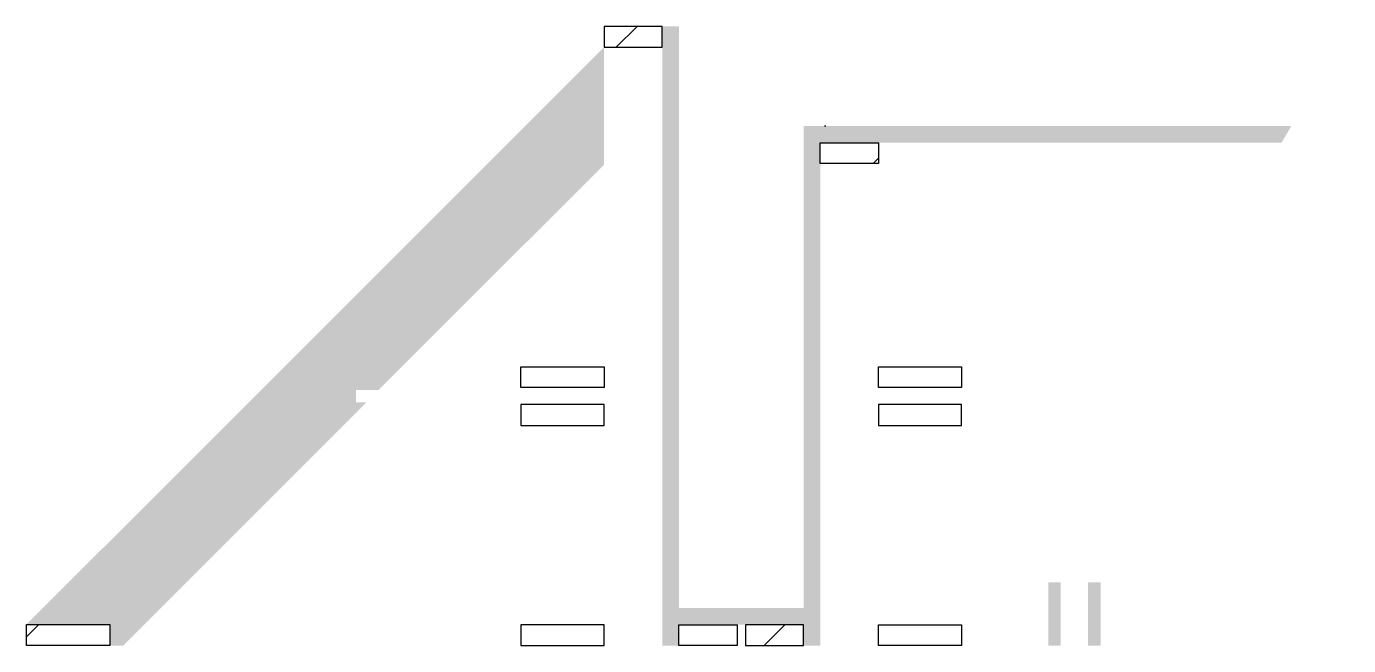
# Model space of a CAD drawing. Header units: metres. Extents: x 137387 to 139512, y 31896 to 33185.
# Drawn here: x 137469.1 to 137946.3, y 32935.8 to 33159.3 of the extents above; entities that cross this region are included whole.
import ezdxf

# ---------------------------------------------------------------- set-up
doc = ezdxf.new("R2010")
doc.units = ezdxf.units.M
for name, color, linetype in [('COTA', 2, 'Continuous'), ('Hachura', 8, 'Continuous'), ('Madeira', 52, 'Continuous')]:
    doc.layers.add(name, color=color, linetype=linetype)

msp = doc.modelspace()

# ---------------------------------------------------------------- hatches: boundary and pattern name
at = {"layer": 'COTA'}
h = msp.add_hatch(dxfattribs=at)
h.set_pattern_fill('AR-CONC', scale=4)
h.paths.add_polyline_path([(137704.6, 33159.3), (137704.6, 32949.3), (137749.6, 32949.3), (137749.6, 33123.3), (137925.6, 33123.3), (137946.3, 33159.3)])
h = msp.add_hatch(dxfattribs=at)
h.set_pattern_fill('AR-CONC', scale=4)
h.paths.add_polyline_path([(137706.8, 33048.8), (137721.7, 33048.8), (137721.7, 33048.8), (137721.7, 33064.4), (137721.7, 33064.4), (137706.8, 33064.4), (137706.8, 33064.4), (137706.8, 33048.8)])
h = msp.add_hatch(dxfattribs=at)
h.set_pattern_fill('AR-CONC', scale=4)
h.paths.add_polyline_path([(137732.1, 33048.8), (137747, 33048.8), (137747, 33048.8), (137747, 33064.4), (137747, 33064.4), (137732.1, 33064.4), (137732.1, 33064.4), (137732.1, 33048.8)])
h = msp.add_hatch(dxfattribs=at)
h.set_pattern_fill('AR-CONC', scale=4)
h.paths.add_polyline_path([(137718.7, 32951.3), (137734.5, 32951.3), (137734.5, 32951.3), (137734.5, 32967.4), (137734.5, 32967.4), (137718.7, 32967.4), (137718.7, 32967.4), (137718.7, 32951.3)])
at = {"layer": 'Hachura'}
h = msp.add_hatch(dxfattribs=at)
h.set_pattern_fill('ANSI31', scale=30)
h.paths.add_polyline_path([(137677.6, 33159.3), (137698.6, 33159.3), (137698.6, 33151.8), (137677.6, 33151.8)])
h = msp.add_hatch(color=8, dxfattribs=at)
h.dxf.hatch_style = 1
h.paths.add_polyline_path([(137704.6, 33159.3), (137698.6, 33159.3), (137698.6, 33159.3), (137698.6, 32935.8), (137698.6, 32935.8), (137704.6, 32935.8), (137704.6, 32935.8), (137704.6, 33159.3)])
h = msp.add_hatch(color=8, dxfattribs=at)
h.dxf.hatch_style = 1
h.paths.add_polyline_path([(137677.6, 33109.4), (137677.6, 33151.8), (137469.1, 32943.4), (137499.2, 32943.4), (137499.2, 32935.8), (137504, 32935.8), (137591.8, 33023.6), (137588.1, 33023.6), (137588.1, 33028.1), (137596.2, 33028.1)])
h = msp.add_hatch(color=8, dxfattribs=at)
h.dxf.hatch_style = 1
h.paths.add_polyline_path([(137925.6, 33123.3), (137749.6, 33123.3), (137749.6, 33123.3), (137749.6, 33117.3), (137749.6, 33117.3), (137922.1, 33117.3), (137922.1, 33117.3), (137925.6, 33123.3)])
h = msp.add_hatch(color=8, dxfattribs=at)
h.dxf.hatch_style = 1
h.paths.add_polyline_path([(137755.6, 33117.3), (137749.6, 33117.3), (137749.6, 33117.3), (137749.6, 32935.8), (137749.6, 32935.8), (137755.6, 32935.8), (137755.6, 32935.8), (137755.6, 33117.3)])
h = msp.add_hatch(dxfattribs=at)
h.set_pattern_fill('ANSI31', scale=30)
h.paths.add_polyline_path([(137755.6, 33117.3), (137776.6, 33117.3), (137776.6, 33109.8), (137755.6, 33109.8)])
h = msp.add_hatch(dxfattribs=at)
h.set_pattern_fill('ANSI31', scale=30)
h.paths.add_polyline_path([(137677.6, 33028.9), (137677.6, 33036.4), (137647.5, 33036.4), (137647.5, 33028.9)])
h = msp.add_hatch(dxfattribs=at)
h.set_pattern_fill('ANSI31', scale=30)
h.paths.add_polyline_path([(137806.6, 33028.9), (137806.6, 33036.4), (137776.6, 33036.4), (137776.6, 33028.9)])
h = msp.add_hatch(dxfattribs=at)
h.set_pattern_fill('ANSI32', scale=20)
h.paths.add_polyline_path([(137588.1, 33023.6), (137588.1, 33028.1), (137633.1, 33028.1), (137633.1, 33023.6)])
h = msp.add_hatch(dxfattribs=at)
h.set_pattern_fill('ANSI31', scale=30)
h.paths.add_polyline_path([(137647.5, 33015.3), (137677.6, 33015.3), (137677.6, 33022.8), (137647.5, 33022.8)])
h = msp.add_hatch(dxfattribs=at)
h.set_pattern_fill('ANSI31', scale=30)
h.paths.add_polyline_path([(137776.6, 33015.3), (137806.6, 33015.3), (137806.6, 33022.8), (137776.6, 33022.8)])
h = msp.add_hatch(color=8, dxfattribs=at)
h.dxf.hatch_style = 1
h.paths.add_polyline_path([(137837.9, 32935.8), (137842.4, 32935.8), (137842.4, 32958.6), (137837.9, 32958.6)])
h = msp.add_hatch(color=8, dxfattribs=at)
h.dxf.hatch_style = 1
h.paths.add_polyline_path([(137852.3, 32935.8), (137856.8, 32935.8), (137856.8, 32958.6), (137852.3, 32958.6)])
h = msp.add_hatch(color=8, dxfattribs=at)
h.dxf.hatch_style = 1
h.paths.add_polyline_path([(137749.6, 32949.3), (137704.6, 32949.3), (137704.6, 32949.3), (137704.6, 32943.3), (137704.6, 32943.3), (137749.6, 32943.3), (137749.6, 32943.3), (137749.6, 32949.3)])
h = msp.add_hatch(dxfattribs=at)
h.set_pattern_fill('ANSI31', scale=30)
h.paths.add_polyline_path([(137499.2, 32935.8), (137499.2, 32943.4), (137469.1, 32943.4), (137469.1, 32935.8)])
h = msp.add_hatch(dxfattribs=at)
h.set_pattern_fill('ANSI31', scale=30)
h.paths.add_polyline_path([(137647.6, 32935.8), (137677.6, 32935.8), (137677.6, 32943.3), (137647.6, 32943.3)])
h = msp.add_hatch(dxfattribs=at)
h.set_pattern_fill('ANSI31', scale=30)
h.paths.add_polyline_path([(137704.6, 32943.3), (137725.6, 32943.3), (137725.6, 32935.8), (137704.6, 32935.8)])
h = msp.add_hatch(dxfattribs=at)
h.set_pattern_fill('ANSI31', scale=30)
h.paths.add_polyline_path([(137749.6, 32935.8), (137749.6, 32943.3), (137728.6, 32943.3), (137728.6, 32935.8)])
h = msp.add_hatch(dxfattribs=at)
h.set_pattern_fill('ANSI31', scale=30)
h.paths.add_polyline_path([(137806.6, 32943.3), (137776.6, 32943.3), (137776.6, 32935.8), (137806.6, 32935.8)])

# ---------------------------------------------------------------- linework, layer by layer
at = {"layer": 'Madeira'}
for points in [[(137677.6, 33151.8), (137698.6, 33151.8), (137698.6, 33159.3), (137677.6, 33159.3)], [(137776.6, 33109.8), (137755.6, 33109.8), (137755.6, 33117.3), (137776.6, 33117.3)], [(137647.5, 33036.4), (137677.6, 33036.4), (137677.6, 33028.9), (137647.5, 33028.9)], [(137776.6, 33036.4), (137806.6, 33036.4), (137806.6, 33028.9), (137776.6, 33028.9)], [(137647.5, 33015.3), (137677.6, 33015.3), (137677.6, 33022.8), (137647.5, 33022.8)], [(137776.6, 33015.3), (137806.6, 33015.3), (137806.6, 33022.8), (137776.6, 33022.8)], [(137469.1, 32943.4), (137499.2, 32943.4), (137499.2, 32935.8), (137469.1, 32935.8)], [(137647.6, 32935.8), (137677.6, 32935.8), (137677.6, 32943.3), (137647.6, 32943.3)], [(137725.6, 32935.8), (137704.6, 32935.8), (137704.6, 32943.3), (137725.6, 32943.3)], [(137728.6, 32935.8), (137749.6, 32935.8), (137749.6, 32943.3), (137728.6, 32943.3)], [(137806.6, 32935.8), (137776.6, 32935.8), (137776.6, 32943.3), (137806.6, 32943.3)]]:
    msp.add_lwpolyline(points, close=True, dxfattribs=at)

doc.saveas('drawing.dxf')
